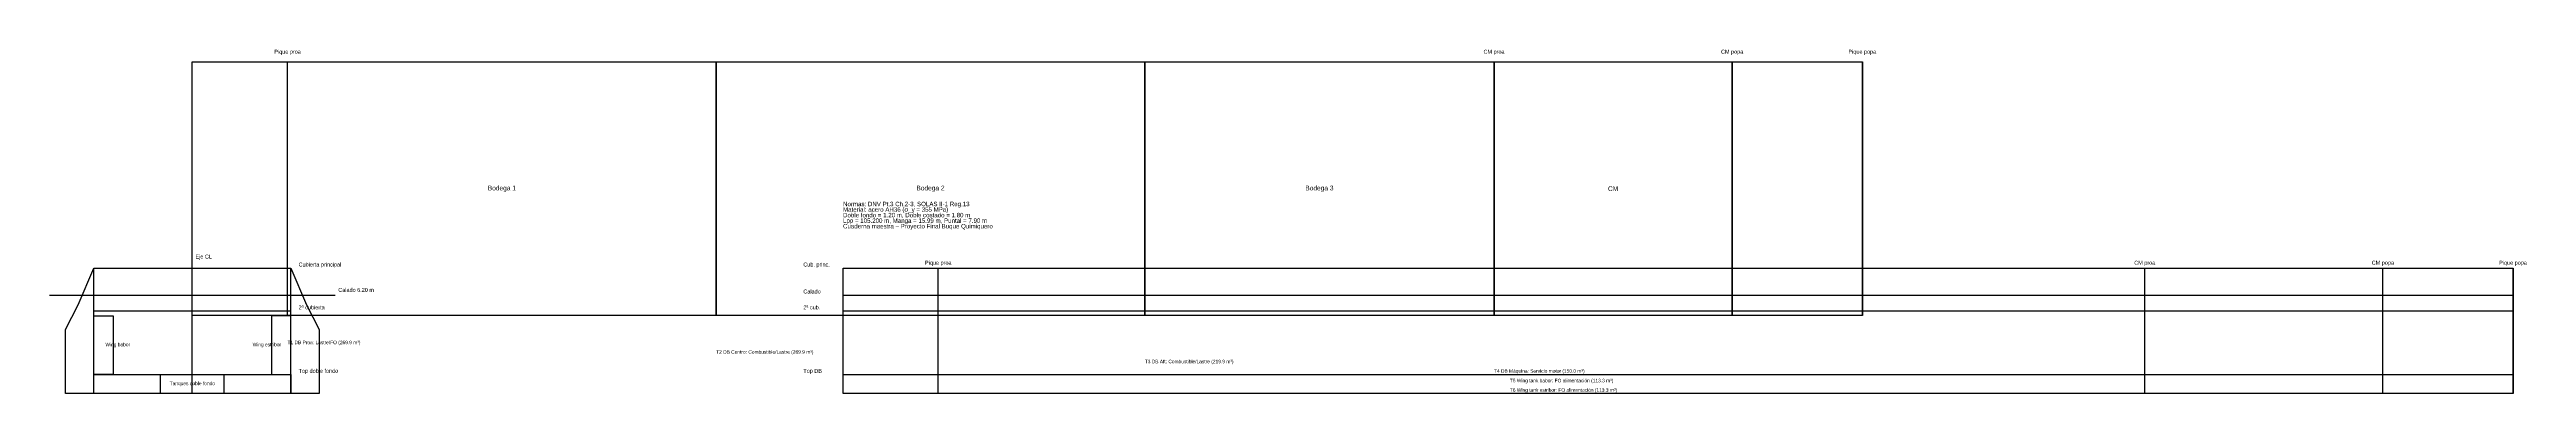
# Model space of a CAD drawing. Header units: metres. Extents: x -27 to 129, y 0 to 22.
import ezdxf

# ---------------------------------------------------------------- set-up
doc = ezdxf.new("R2010")
doc.units = ezdxf.units.M
for name, color, linetype in [('CASCO', 7, 'Continuous'), ('ESTRUCTURA', 3, 'Continuous'), ('REFERENCIAS', 2, 'Continuous'), ('TANQUES', 4, 'Continuous')]:
    doc.layers.add(name, color=color, linetype=linetype)

msp = doc.modelspace()

# ---------------------------------------------------------------- linework, layer by layer
at = {"layer": 'CASCO'}
for points in [[(-17.995, 4.905), (-17.995, 20.895), (87.205, 20.895), (87.205, 4.905)], [(-25.99, 0), (-25.99, 4.03), (-25.19, 5.58), (-24.19, 7.9), (-11.8, 7.9), (-10.8, 5.58), (-10, 4.03), (-10, 0)], [(22.995, 0), (22.995, 7.9), (128.195, 7.9), (128.195, 0)]]:
    msp.add_lwpolyline(points, close=True, dxfattribs=at)
at = {"layer": 'ESTRUCTURA'}
for p, q in [((-11.995, 4.905), (-11.995, 20.895)), ((64.005, 4.905), (64.005, 20.895)), ((79.005, 4.905), (79.005, 20.895)), ((87.205, 4.905), (87.205, 20.895)), ((-24.19, 0), (-24.19, 7.9)), ((-24.19, 7.9), (-11.8, 7.9)), ((-11.8, 0), (-11.8, 7.9)), ((22.995, 7.9), (128.195, 7.9)), ((28.995, 0), (28.995, 7.9)), ((104.995, 0), (104.995, 7.9)), ((119.995, 0), (119.995, 7.9)), ((128.195, 0), (128.195, 7.9)), ((-24.19, 5.2), (-11.8, 5.2)), ((22.995, 5.2), (128.195, 5.2)), ((-24.19, 1.2), (-11.8, 1.2)), ((-19.995, 0), (-19.995, 1.2)), ((-17.995, 0), (-17.995, 1.2)), ((-15.995, 0), (-15.995, 1.2)), ((22.995, 1.2), (128.195, 1.2))]:
    msp.add_line(p, q, dxfattribs=at)
msp.add_lwpolyline([(-24.19, 0), (-24.19, 1.2), (-11.8, 1.2), (-11.8, 0)], dxfattribs=at)
at = {"layer": 'REFERENCIAS'}
for p, q in [((-17.995, 0), (-17.995, 8.4)), ((-26.99, 6.2), (-9, 6.2)), ((22.995, 6.2), (128.195, 6.2))]:
    msp.add_line(p, q, dxfattribs=at)
at = {"layer": 'TANQUES'}
for points in [[(-11.995, 4.905), (-11.995, 20.895), (15.005, 20.895), (15.005, 4.905)], [(15.005, 4.905), (15.005, 20.895), (42.005, 20.895), (42.005, 4.905)], [(42.005, 4.905), (42.005, 20.895), (64.005, 20.895), (64.005, 4.905)], [(64.005, 4.905), (64.005, 20.895), (79.005, 20.895), (79.005, 4.905)], [(-24.19, 1.2), (-24.19, 4.9), (-22.99, 4.9), (-22.99, 1.2)], [(-11.8, 1.2), (-11.8, 4.9), (-13, 4.9), (-13, 1.2)], [(-24.19, 0), (-24.19, 1.2), (-11.8, 1.2), (-11.8, 0)]]:
    msp.add_lwpolyline(points, close=True, dxfattribs=at)

# ---------------------------------------------------------------- texts
at = {"layer": 'REFERENCIAS'}
for s, height, p in [('Normas: DNV Pt.3 Ch.2-3, SOLAS II-1 Reg.13', 0.28, (22.995, 11.8)), ('Material: acero AH36 (σ_y = 355 MPa)', 0.28, (22.995, 11.45)), ('Doble fondo = 1.20 m, Doble costado = 1.80 m', 0.28, (22.995, 11.1)), ('Lpp = 105.200 m, Manga = 15.99 m, Puntal = 7.90 m', 0.28, (22.995, 10.75)), ('Cuaderna maestra – Proyecto Final Buque Quimiquero', 0.28, (22.995, 10.4)), ('Eje CL', 0.25, (-17.795, 8.5)), ('Cubierta principal', 0.25, (-11.3, 8)), ('Cub. princ.', 0.25, (20.495, 8)), ('Calado 6.20 m', 0.25, (-8.8, 6.4)), ('Calado', 0.25, (20.495, 6.3)), ('2ª cubierta', 0.25, (-11.3, 5.3)), ('2ª cub.', 0.25, (20.495, 5.3)), ('T1 DB Proa: Lastre/FO (269.9 m³)', 0.22, (-11.995, 3.105)), ('Top doble fondo', 0.25, (-11.3, 1.3)), ('T2 DB Centro: Combustible/Lastre (269.9 m³)', 0.22, (15.005, 2.505)), ('T3 DB Aft: Combustible/Lastre (219.9 m³)', 0.22, (42.005, 1.905)), ('Top DB', 0.25, (20.495, 1.3)), ('T4 DB Máquina: Servicio motor (150.0 m³)', 0.22, (64.005, 1.305)), ('T5 Wing tank babor: FO alimentación (113.3 m³)', 0.22, (65.005, 0.705)), ('T6 Wing tank estribor: FO alimentación (113.3 m³)', 0.22, (65.005, 0.105))]:
    msp.add_text(s, height=height, dxfattribs=at).set_placement(p)
at = {"layer": 'REFERENCIAS', "attachment_point": 5}
for s, insert, char_height in [('Pique proa', (-11.995, 21.495), 0.25), ('CM proa', (64.005, 21.495), 0.25), ('CM popa', (79.005, 21.495), 0.25), ('Pique popa', (87.205, 21.495), 0.25), ('Bodega 1', (1.505, 12.9), 0.3), ('Bodega 2', (28.505, 12.9), 0.3), ('Bodega 3', (53.005, 12.9), 0.3), ('CM', (71.505, 12.9), 0.3), ('Pique proa', (28.995, 8.2), 0.25), ('CM proa', (104.995, 8.2), 0.25), ('CM popa', (119.995, 8.2), 0.25), ('Pique popa', (128.195, 8.2), 0.25), ('Wing babor', (-22.69, 3.05), 0.22), ('Wing estribor', (-13.3, 3.05), 0.22), ('Tanques doble fondo', (-17.995, 0.6), 0.22)]:
    msp.add_mtext(s, dxfattribs=dict(at, insert=insert, char_height=char_height))

doc.saveas('drawing.dxf')
